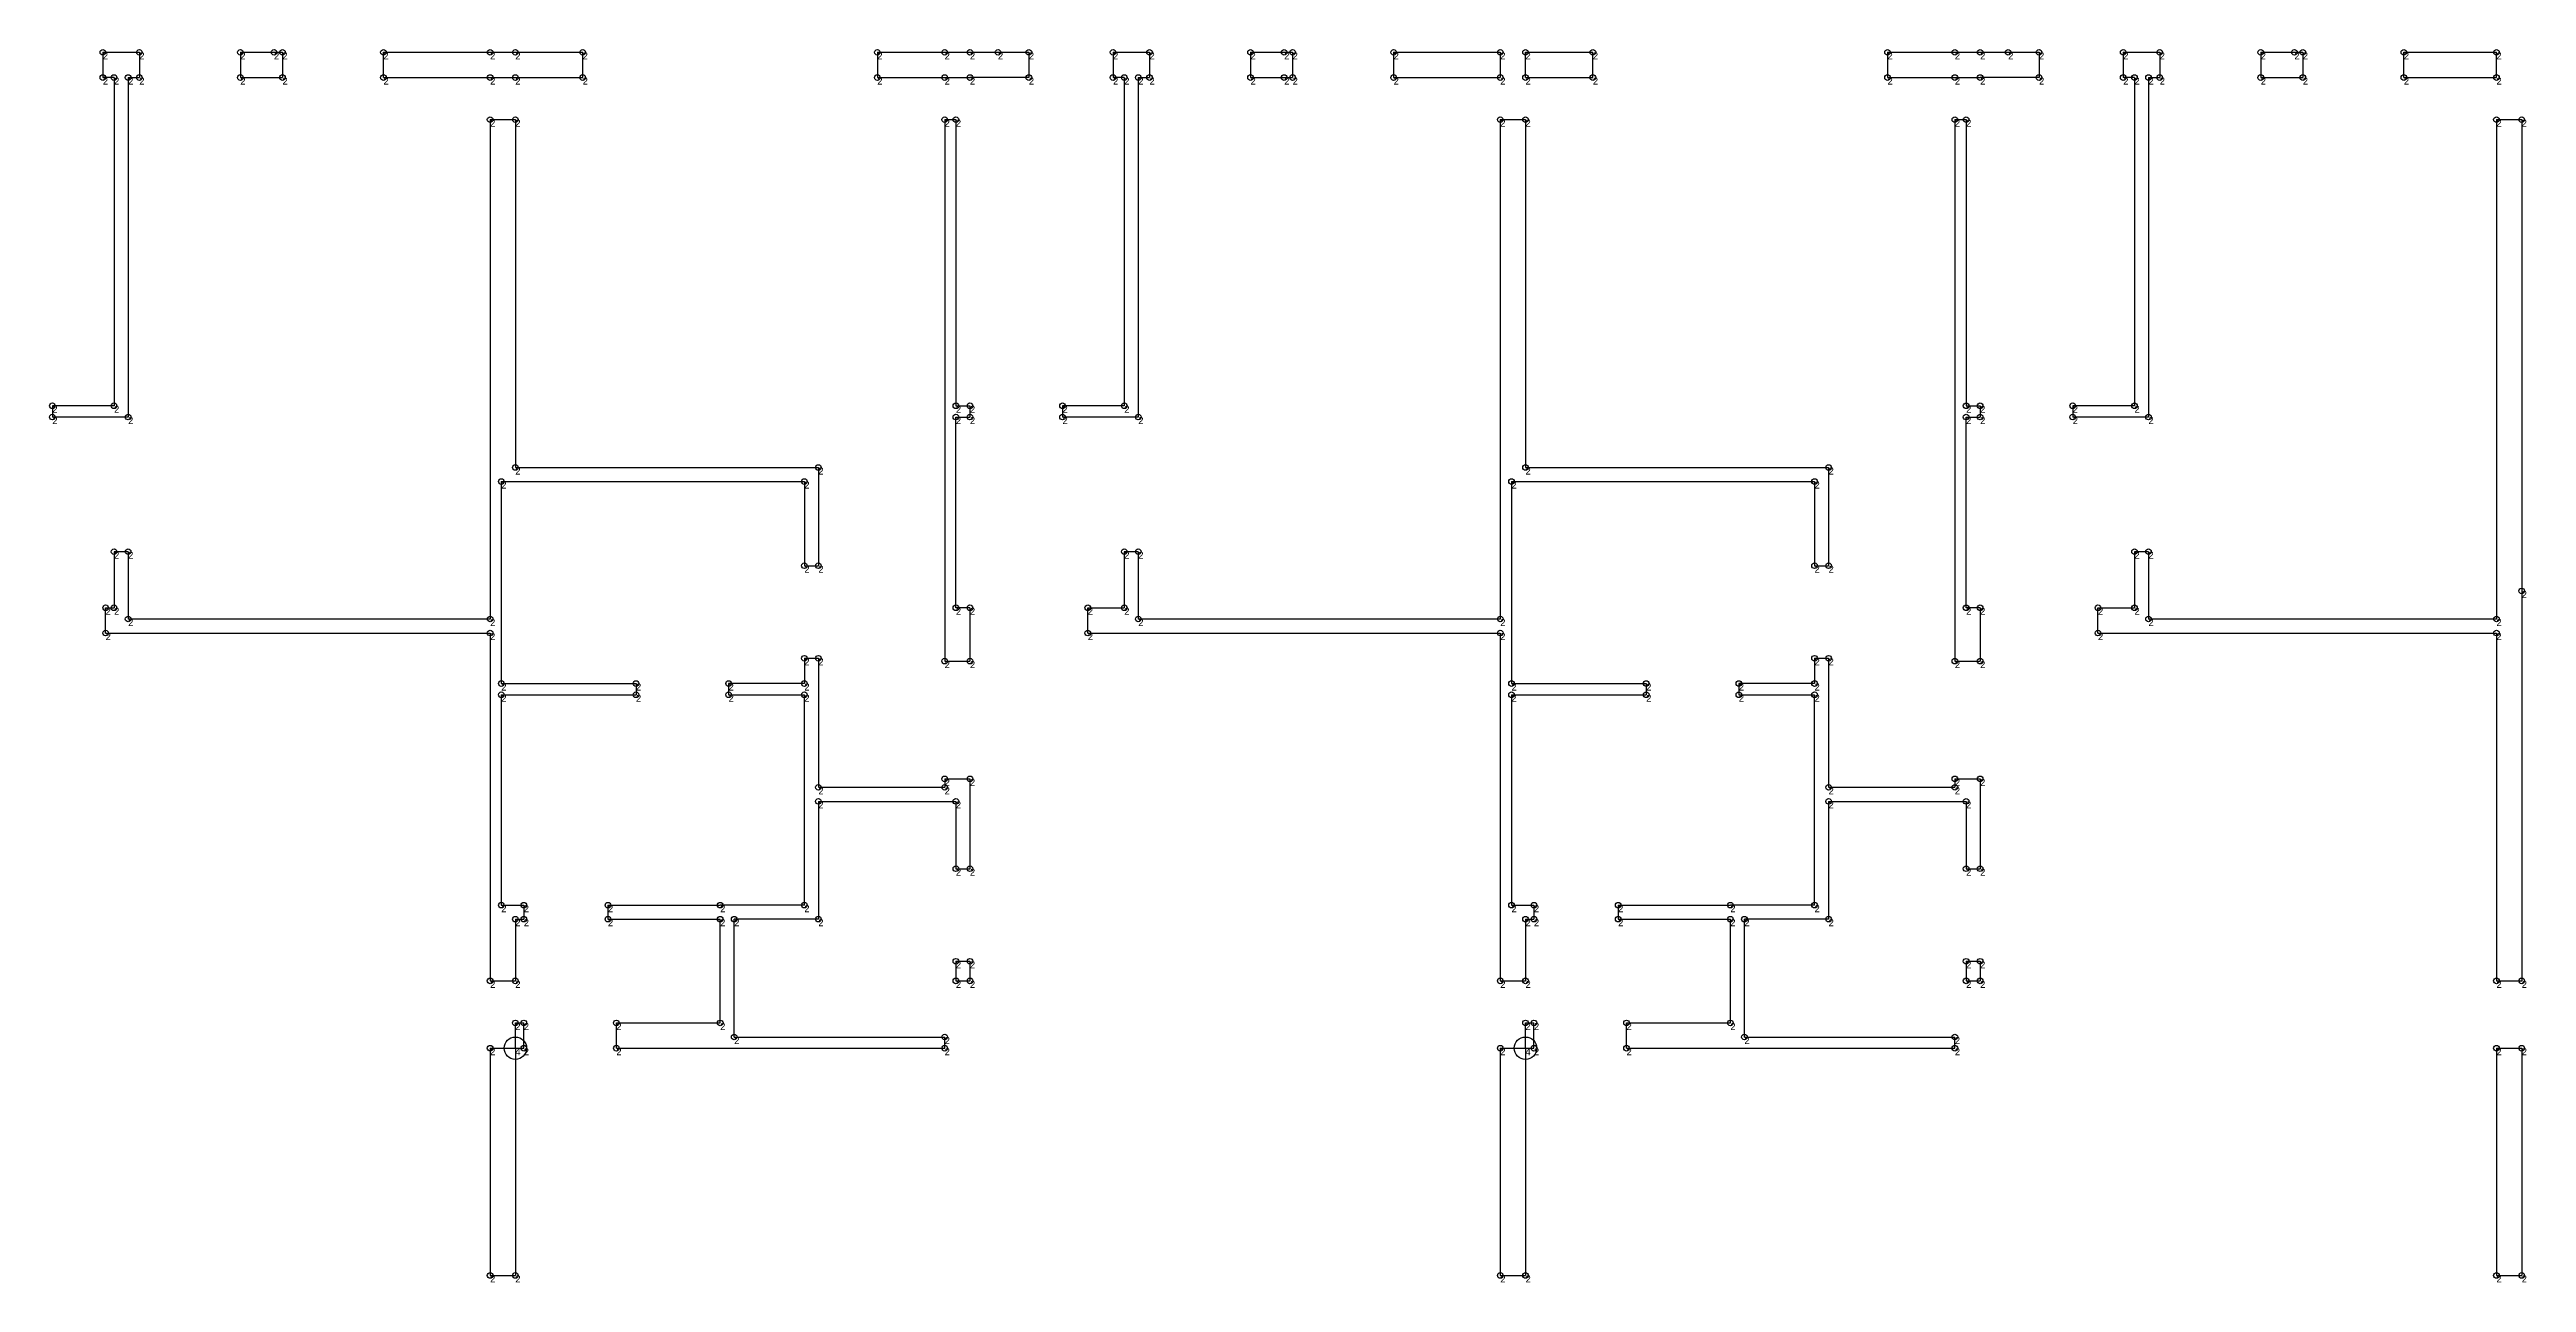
# Model space of a CAD drawing. Header units: metres. Extents: x 233 to 1676, y 438 to 1102.
# Drawn here: x 793 to 1676, y 662 to 1102 of the extents above; entities that cross this region are included whole.
import ezdxf

# ---------------------------------------------------------------- set-up
doc = ezdxf.new("R2010")
doc.units = ezdxf.units.M

msp = doc.modelspace()

# ---------------------------------------------------------------- texts
at = {"layer": 'debug', "char_height": 2.5, "attachment_point": 1}
for s, insert in [('2', (812, 1101)), ('2', (825, 1101)), ('2', (861, 1101)), ('2', (873, 1101)), ('2', (876, 1101)), ('2', (912, 1101)), ('2', (950, 1101)), ('2', (959, 1101)), ('2', (983, 1101)), ('2', (1088, 1101)), ('2', (1112, 1101)), ('2', (1121, 1101)), ('2', (1131, 1101)), ('2', (1142, 1101)), ('2', (1172, 1101)), ('2', (1185, 1101)), ('2', (1221, 1101)), ('2', (1233, 1101)), ('2', (1236, 1101)), ('2', (1272, 1101)), ('2', (1310, 1101)), ('2', (1319, 1101)), ('2', (1343, 1101)), ('2', (1448, 1101)), ('2', (1472, 1101)), ('2', (1481, 1101)), ('2', (1491, 1101)), ('2', (1502, 1101)), ('2', (1532, 1101)), ('2', (1545, 1101)), ('2', (1581, 1101)), ('2', (1593, 1101)), ('2', (1596, 1101)), ('2', (1632, 1101)), ('2', (1665, 1101)), ('2', (812, 1092)), ('2', (816, 1092)), ('2', (821, 1092)), ('2', (825, 1092)), ('2', (861, 1092)), ('2', (876, 1092)), ('2', (912, 1092)), ('2', (950, 1092)), ('2', (959, 1092)), ('2', (983, 1092)), ('2', (1088, 1092)), ('2', (1112, 1092)), ('2', (1121, 1092)), ('2', (1142, 1092)), ('2', (1172, 1092)), ('2', (1176, 1092)), ('2', (1181, 1092)), ('2', (1185, 1092)), ('2', (1221, 1092)), ('2', (1233, 1092)), ('2', (1236, 1092)), ('2', (1272, 1092)), ('2', (1310, 1092)), ('2', (1319, 1092)), ('2', (1343, 1092)), ('2', (1448, 1092)), ('2', (1472, 1092)), ('2', (1481, 1092)), ('2', (1502, 1092)), ('2', (1532, 1092)), ('2', (1536, 1092)), ('2', (1541, 1092)), ('2', (1545, 1092)), ('2', (1581, 1092)), ('2', (1596, 1092)), ('2', (1632, 1092)), ('2', (1665, 1092)), ('2', (950, 1077)), ('2', (959, 1077)), ('2', (1112, 1077)), ('2', (1116, 1077)), ('2', (1310, 1077)), ('2', (1319, 1077)), ('2', (1472, 1077)), ('2', (1476, 1077)), ('2', (1665, 1077)), ('2', (1674, 1077)), ('2', (794, 975)), ('2', (794, 971)), ('2', (816, 975)), ('2', (821, 971)), ('2', (1116, 975)), ('2', (1116, 971)), ('2', (1121, 975)), ('2', (1121, 971)), ('2', (1154, 975)), ('2', (1154, 971)), ('2', (1176, 975)), ('2', (1181, 971)), ('2', (1476, 975)), ('2', (1476, 971)), ('2', (1481, 975)), ('2', (1481, 971)), ('2', (1514, 975)), ('2', (1514, 971)), ('2', (1536, 975)), ('2', (1541, 971)), ('2', (954, 948)), ('2', (959, 953)), ('2', (1062, 948)), ('2', (1067, 953)), ('2', (1314, 948)), ('2', (1319, 953)), ('2', (1422, 948)), ('2', (1427, 953)), ('2', (816, 923)), ('2', (821, 923)), ('2', (1062, 918)), ('2', (1067, 918)), ('2', (1176, 923)), ('2', (1181, 923)), ('2', (1422, 918)), ('2', (1427, 918)), ('2', (1536, 923)), ('2', (1541, 923)), ('2', (813, 903)), ('2', (816, 903)), ('2', (1116, 903)), ('2', (1121, 903)), ('2', (1163, 903)), ('2', (1176, 903)), ('2', (1476, 903)), ('2', (1481, 903)), ('2', (1523, 903)), ('2', (1536, 903)), ('2', (1674, 909)), ('2', (813, 894)), ('2', (821, 899)), ('2', (950, 899)), ('2', (950, 894)), ('2', (1163, 894)), ('2', (1181, 899)), ('2', (1310, 899)), ('2', (1310, 894)), ('2', (1523, 894)), ('2', (1541, 899)), ('2', (1665, 899)), ('2', (1665, 894)), ('2', (1062, 885)), ('2', (1067, 885)), ('2', (1112, 884)), ('2', (1121, 884)), ('2', (1422, 885)), ('2', (1427, 885)), ('2', (1472, 884)), ('2', (1481, 884)), ('2', (954, 876)), ('2', (1002, 876)), ('2', (1035, 876)), ('2', (1062, 876)), ('2', (1314, 876)), ('2', (1362, 876)), ('2', (1395, 876)), ('2', (1422, 876)), ('2', (954, 872)), ('2', (1002, 872)), ('2', (1035, 872)), ('2', (1062, 872)), ('2', (1314, 872)), ('2', (1362, 872)), ('2', (1395, 872)), ('2', (1422, 872)), ('2', (1067, 839)), ('2', (1112, 842)), ('2', (1112, 839)), ('2', (1121, 842)), ('2', (1427, 839)), ('2', (1472, 842)), ('2', (1472, 839)), ('2', (1481, 842)), ('2', (1067, 834)), ('2', (1116, 834)), ('2', (1427, 834)), ('2', (1476, 834)), ('2', (1116, 810)), ('2', (1121, 810)), ('2', (1476, 810)), ('2', (1481, 810)), ('2', (954, 797)), ('2', (962, 797)), ('2', (992, 797)), ('2', (1032, 797)), ('2', (1062, 797)), ('2', (1314, 797)), ('2', (1322, 797)), ('2', (1352, 797)), ('2', (1392, 797)), ('2', (1422, 797)), ('2', (959, 792)), ('2', (962, 792)), ('2', (992, 792)), ('2', (1032, 792)), ('2', (1037, 792)), ('2', (1067, 792)), ('2', (1319, 792)), ('2', (1322, 792)), ('2', (1352, 792)), ('2', (1392, 792)), ('2', (1397, 792)), ('2', (1427, 792)), ('2', (1116, 777)), ('2', (1121, 777)), ('2', (1476, 777)), ('2', (1481, 777)), ('2', (950, 770)), ('2', (959, 770)), ('2', (1116, 770)), ('2', (1121, 770)), ('2', (1310, 770)), ('2', (1319, 770)), ('2', (1476, 770)), ('2', (1481, 770)), ('2', (1665, 770)), ('2', (1674, 770)), ('2', (959, 755)), ('2', (962, 755)), ('2', (995, 755)), ('2', (1032, 755)), ('2', (1319, 755)), ('2', (1322, 755)), ('2', (1355, 755)), ('2', (1392, 755)), ('2', (950, 746)), ('4', (959, 746)), ('2', (962, 746)), ('2', (995, 746)), ('2', (1037, 750)), ('2', (1112, 750)), ('2', (1112, 746)), ('2', (1310, 746)), ('4', (1319, 746)), ('2', (1322, 746)), ('2', (1355, 746)), ('2', (1397, 750)), ('2', (1472, 750)), ('2', (1472, 746)), ('2', (1665, 746)), ('2', (1674, 746)), ('2', (950, 665)), ('2', (959, 665)), ('2', (1310, 665)), ('2', (1319, 665)), ('2', (1665, 665)), ('2', (1674, 665))]:
    msp.add_mtext(s, dxfattribs=dict(at, insert=insert))

# ---------------------------------------------------------------- linework, layer by layer
for p, q in [((812, 1101), (812, 1092)), ((812, 1101), (825, 1101)), ((825, 1101), (825, 1092)), ((861, 1101), (861, 1092)), ((861, 1101), (876, 1101)), ((873, 1101), (873, 1101)), ((876, 1101), (876, 1092)), ((912, 1092), (912, 1101)), ((912, 1101), (950, 1101)), ((950, 1101), (959, 1101)), ((959, 1101), (983, 1101)), ((983, 1092), (983, 1101)), ((1088, 1101), (1112, 1101)), ((1088, 1101), (1088, 1092)), ((1112, 1101), (1121, 1101)), ((1121, 1101), (1142, 1101)), ((1131, 1101), (1131, 1101)), ((1142, 1101), (1142, 1092)), ((1172, 1101), (1172, 1092)), ((1172, 1101), (1185, 1101)), ((1185, 1101), (1185, 1092)), ((1221, 1101), (1221, 1092)), ((1221, 1101), (1236, 1101)), ((1233, 1101), (1233, 1101)), ((1236, 1101), (1236, 1092)), ((1272, 1101), (1310, 1101)), ((1272, 1101), (1272, 1092)), ((1310, 1101), (1310, 1092)), ((1319, 1092), (1319, 1101)), ((1319, 1101), (1343, 1101)), ((1343, 1092), (1343, 1101)), ((1448, 1101), (1472, 1101)), ((1448, 1101), (1448, 1092)), ((1472, 1101), (1481, 1101)), ((1481, 1101), (1502, 1101)), ((1491, 1101), (1491, 1101)), ((1502, 1101), (1502, 1092)), ((1532, 1101), (1532, 1092)), ((1532, 1101), (1545, 1101)), ((1545, 1101), (1545, 1092)), ((1581, 1101), (1581, 1092)), ((1581, 1101), (1596, 1101)), ((1593, 1101), (1593, 1101)), ((1596, 1101), (1596, 1092)), ((1632, 1092), (1632, 1101)), ((1632, 1101), (1665, 1101)), ((1665, 1092), (1665, 1101)), ((816, 1092), (812, 1092)), ((816, 1092), (816, 975)), ((821, 1092), (821, 971)), ((821, 1092), (825, 1092)), ((861, 1092), (876, 1092)), ((912, 1092), (950, 1092)), ((950, 1092), (959, 1092)), ((959, 1092), (983, 1092)), ((1088, 1092), (1112, 1092)), ((1112, 1092), (1121, 1092)), ((1142, 1092), (1121, 1092)), ((1176, 1092), (1172, 1092)), ((1176, 1092), (1176, 975)), ((1181, 1092), (1181, 971)), ((1181, 1092), (1185, 1092)), ((1221, 1092), (1236, 1092)), ((1233, 1092), (1233, 1092)), ((1272, 1092), (1310, 1092)), ((1319, 1092), (1343, 1092)), ((1448, 1092), (1472, 1092)), ((1472, 1092), (1481, 1092)), ((1502, 1092), (1481, 1092)), ((1536, 1092), (1532, 1092)), ((1536, 1092), (1536, 975)), ((1541, 1092), (1541, 971)), ((1541, 1092), (1545, 1092)), ((1581, 1092), (1596, 1092)), ((1632, 1092), (1665, 1092)), ((950, 1077), (950, 899)), ((950, 1077), (959, 1077)), ((959, 1077), (959, 953)), ((1112, 1077), (1112, 884)), ((1112, 1077), (1116, 1077)), ((1116, 1077), (1116, 975)), ((1310, 1077), (1310, 899)), ((1310, 1077), (1319, 1077)), ((1319, 1077), (1319, 953)), ((1472, 1077), (1472, 884)), ((1472, 1077), (1476, 1077)), ((1476, 1077), (1476, 975)), ((1665, 1077), (1665, 899)), ((1665, 1077), (1674, 1077)), ((1674, 1077), (1674, 909)), ((816, 975), (794, 975)), ((794, 975), (794, 971)), ((821, 971), (794, 971)), ((1116, 975), (1121, 975)), ((1116, 903), (1116, 971)), ((1116, 971), (1121, 971)), ((1121, 975), (1121, 971)), ((1176, 975), (1154, 975)), ((1154, 975), (1154, 971)), ((1181, 971), (1154, 971)), ((1476, 975), (1481, 975)), ((1476, 903), (1476, 971)), ((1476, 971), (1481, 971)), ((1481, 975), (1481, 971)), ((1536, 975), (1514, 975)), ((1514, 975), (1514, 971)), ((1541, 971), (1514, 971)), ((954, 948), (954, 876)), ((954, 948), (1062, 948)), ((959, 953), (1067, 953)), ((1062, 948), (1062, 918)), ((1067, 953), (1067, 918)), ((1314, 948), (1314, 876)), ((1314, 948), (1422, 948)), ((1319, 953), (1427, 953)), ((1422, 948), (1422, 918)), ((1427, 953), (1427, 918)), ((821, 923), (816, 923)), ((816, 923), (816, 903)), ((821, 923), (821, 899)), ((1062, 918), (1067, 918)), ((1181, 923), (1176, 923)), ((1176, 923), (1176, 903)), ((1181, 923), (1181, 899)), ((1422, 918), (1427, 918)), ((1541, 923), (1536, 923)), ((1536, 923), (1536, 903)), ((1541, 923), (1541, 899)), ((813, 894), (813, 903)), ((813, 903), (816, 903)), ((1121, 903), (1116, 903)), ((1121, 903), (1121, 884)), ((1163, 894), (1163, 903)), ((1163, 903), (1176, 903)), ((1481, 903), (1476, 903)), ((1481, 903), (1481, 884)), ((1523, 894), (1523, 903)), ((1523, 903), (1536, 903)), ((1674, 909), (1674, 770)), ((813, 894), (950, 894)), ((950, 899), (821, 899)), ((950, 894), (950, 770)), ((1163, 894), (1310, 894)), ((1310, 899), (1181, 899)), ((1310, 894), (1310, 770)), ((1523, 894), (1665, 894)), ((1665, 899), (1541, 899)), ((1665, 894), (1665, 770)), ((1062, 885), (1062, 876)), ((1062, 885), (1067, 885)), ((1067, 885), (1067, 839)), ((1112, 884), (1121, 884)), ((1422, 885), (1422, 876)), ((1422, 885), (1427, 885)), ((1427, 885), (1427, 839)), ((1472, 884), (1481, 884)), ((954, 876), (1002, 876)), ((1002, 876), (1002, 872)), ((1062, 876), (1035, 876)), ((1035, 876), (1035, 872)), ((1314, 876), (1362, 876)), ((1362, 876), (1362, 872)), ((1422, 876), (1395, 876)), ((1395, 876), (1395, 872)), ((954, 872), (1002, 872)), ((954, 872), (954, 797)), ((1035, 872), (1062, 872)), ((1062, 797), (1062, 872)), ((1314, 872), (1314, 797)), ((1314, 872), (1362, 872)), ((1395, 872), (1422, 872)), ((1422, 797), (1422, 872)), ((1067, 839), (1112, 839)), ((1112, 842), (1112, 839)), ((1112, 842), (1121, 842)), ((1121, 842), (1121, 810)), ((1427, 839), (1472, 839)), ((1472, 842), (1472, 839)), ((1472, 842), (1481, 842)), ((1481, 842), (1481, 810)), ((1067, 834), (1067, 792)), ((1067, 834), (1116, 834)), ((1116, 834), (1116, 810)), ((1427, 834), (1427, 792)), ((1427, 834), (1476, 834)), ((1476, 834), (1476, 810)), ((1116, 810), (1121, 810)), ((1476, 810), (1481, 810)), ((954, 797), (962, 797)), ((962, 797), (962, 792)), ((992, 797), (1032, 797)), ((992, 797), (992, 792)), ((1062, 797), (1032, 797)), ((1314, 797), (1322, 797)), ((1322, 797), (1322, 792)), ((1352, 797), (1392, 797)), ((1352, 797), (1352, 792)), ((1422, 797), (1392, 797)), ((959, 792), (962, 792)), ((959, 792), (959, 770)), ((992, 792), (1032, 792)), ((1032, 755), (1032, 792)), ((1067, 792), (1037, 792)), ((1037, 750), (1037, 792)), ((1319, 792), (1319, 770)), ((1319, 792), (1322, 792)), ((1352, 792), (1392, 792)), ((1392, 755), (1392, 792)), ((1427, 792), (1397, 792)), ((1397, 750), (1397, 792)), ((1116, 777), (1116, 770)), ((1116, 777), (1121, 777)), ((1121, 777), (1121, 770)), ((1476, 777), (1476, 770)), ((1476, 777), (1481, 777)), ((1481, 777), (1481, 770)), ((950, 770), (959, 770)), ((1116, 770), (1121, 770)), ((1310, 770), (1319, 770)), ((1476, 770), (1481, 770)), ((1665, 770), (1674, 770)), ((959, 746), (959, 755)), ((959, 755), (962, 755)), ((962, 746), (962, 755)), ((995, 746), (995, 755)), ((995, 755), (1032, 755)), ((1319, 746), (1319, 755)), ((1319, 755), (1322, 755)), ((1322, 746), (1322, 755)), ((1355, 746), (1355, 755)), ((1355, 755), (1392, 755)), ((950, 746), (950, 665)), ((950, 746), (959, 746)), ((959, 746), (959, 665)), ((959, 746), (962, 746)), ((995, 746), (1112, 746)), ((1037, 750), (1112, 750)), ((1112, 746), (1112, 750)), ((1310, 746), (1310, 665)), ((1310, 746), (1319, 746)), ((1319, 746), (1319, 665)), ((1319, 746), (1322, 746)), ((1355, 746), (1472, 746)), ((1397, 750), (1472, 750)), ((1472, 746), (1472, 750)), ((1665, 746), (1665, 665)), ((1665, 746), (1674, 746)), ((1674, 746), (1674, 665)), ((950, 665), (959, 665)), ((1310, 665), (1319, 665)), ((1665, 665), (1674, 665))]:
    msp.add_line(p, q)
at = {"layer": 'debug', "color": 5}
for centre in [(812, 1101), (825, 1101), (861, 1101), (873, 1101), (876, 1101), (912, 1101), (950, 1101), (959, 1101), (983, 1101), (1088, 1101), (1112, 1101), (1121, 1101), (1131, 1101), (1142, 1101), (1172, 1101), (1185, 1101), (1221, 1101), (1233, 1101), (1236, 1101), (1272, 1101), (1310, 1101), (1319, 1101), (1343, 1101), (1448, 1101), (1472, 1101), (1481, 1101), (1491, 1101), (1502, 1101), (1532, 1101), (1545, 1101), (1581, 1101), (1593, 1101), (1596, 1101), (1632, 1101), (1665, 1101), (812, 1092), (816, 1092), (821, 1092), (825, 1092), (861, 1092), (876, 1092), (912, 1092), (950, 1092), (959, 1092), (983, 1092), (1088, 1092), (1112, 1092), (1121, 1092), (1142, 1092), (1172, 1092), (1176, 1092), (1181, 1092), (1185, 1092), (1221, 1092), (1233, 1092), (1236, 1092), (1272, 1092), (1310, 1092), (1319, 1092), (1343, 1092), (1448, 1092), (1472, 1092), (1481, 1092), (1502, 1092), (1532, 1092), (1536, 1092), (1541, 1092), (1545, 1092), (1581, 1092), (1596, 1092), (1632, 1092), (1665, 1092), (950, 1077), (959, 1077), (1112, 1077), (1116, 1077), (1310, 1077), (1319, 1077), (1472, 1077), (1476, 1077), (1665, 1077), (1674, 1077), (794, 975), (794, 971), (816, 975), (821, 971), (1116, 975), (1116, 971), (1121, 975), (1121, 971), (1154, 975), (1154, 971), (1176, 975), (1181, 971), (1476, 975), (1476, 971), (1481, 975), (1481, 971), (1514, 975), (1514, 971), (1536, 975), (1541, 971), (959, 953), (1067, 953), (1319, 953), (1427, 953), (954, 948), (1062, 948), (1314, 948), (1422, 948), (816, 923), (821, 923), (1062, 918), (1067, 918), (1176, 923), (1181, 923), (1422, 918), (1427, 918), (1536, 923), (1541, 923), (1674, 909), (813, 903), (816, 903), (1116, 903), (1121, 903), (1163, 903), (1176, 903), (1476, 903), (1481, 903), (1523, 903), (1536, 903), (813, 894), (821, 899), (950, 899), (950, 894), (1163, 894), (1181, 899), (1310, 899), (1310, 894), (1523, 894), (1541, 899), (1665, 899), (1665, 894), (1062, 885), (1067, 885), (1112, 884), (1121, 884), (1422, 885), (1427, 885), (1472, 884), (1481, 884), (954, 876), (1002, 876), (1035, 876), (1062, 876), (1314, 876), (1362, 876), (1395, 876), (1422, 876), (954, 872), (1002, 872), (1035, 872), (1062, 872), (1314, 872), (1362, 872), (1395, 872), (1422, 872), (1067, 839), (1112, 842), (1112, 839), (1121, 842), (1427, 839), (1472, 842), (1472, 839), (1481, 842), (1067, 834), (1116, 834), (1427, 834), (1476, 834), (1116, 810), (1121, 810), (1476, 810), (1481, 810), (954, 797), (962, 797), (992, 797), (1032, 797), (1062, 797), (1314, 797), (1322, 797), (1352, 797), (1392, 797), (1422, 797), (959, 792), (962, 792), (992, 792), (1032, 792), (1037, 792), (1067, 792), (1319, 792), (1322, 792), (1352, 792), (1392, 792), (1397, 792), (1427, 792), (1116, 777), (1121, 777), (1476, 777), (1481, 777), (950, 770), (959, 770), (1116, 770), (1121, 770), (1310, 770), (1319, 770), (1476, 770), (1481, 770), (1665, 770), (1674, 770), (959, 755), (962, 755), (995, 755), (1032, 755), (1037, 750), (1112, 750), (1319, 755), (1322, 755), (1355, 755), (1392, 755), (1397, 750), (1472, 750), (950, 746), (962, 746), (995, 746), (1112, 746), (1310, 746), (1322, 746), (1355, 746), (1472, 746), (1665, 746), (1674, 746), (950, 665), (959, 665), (1310, 665), (1319, 665), (1665, 665), (1674, 665)]:
    msp.add_circle(centre, 1, dxfattribs=at)
at = {"layer": 'debug', "color": 4}
for centre in [(959, 746), (1319, 746)]:
    msp.add_circle(centre, 4, dxfattribs=at)

msp.set_redraw_order([(e.dxf.handle, doc.entitydb.next_handle()) for e in msp.query("TEXT MTEXT ATTDEF DIMENSION ARC_DIMENSION")])  # texts and dimensions are drawn at this point

doc.saveas('drawing.dxf')
